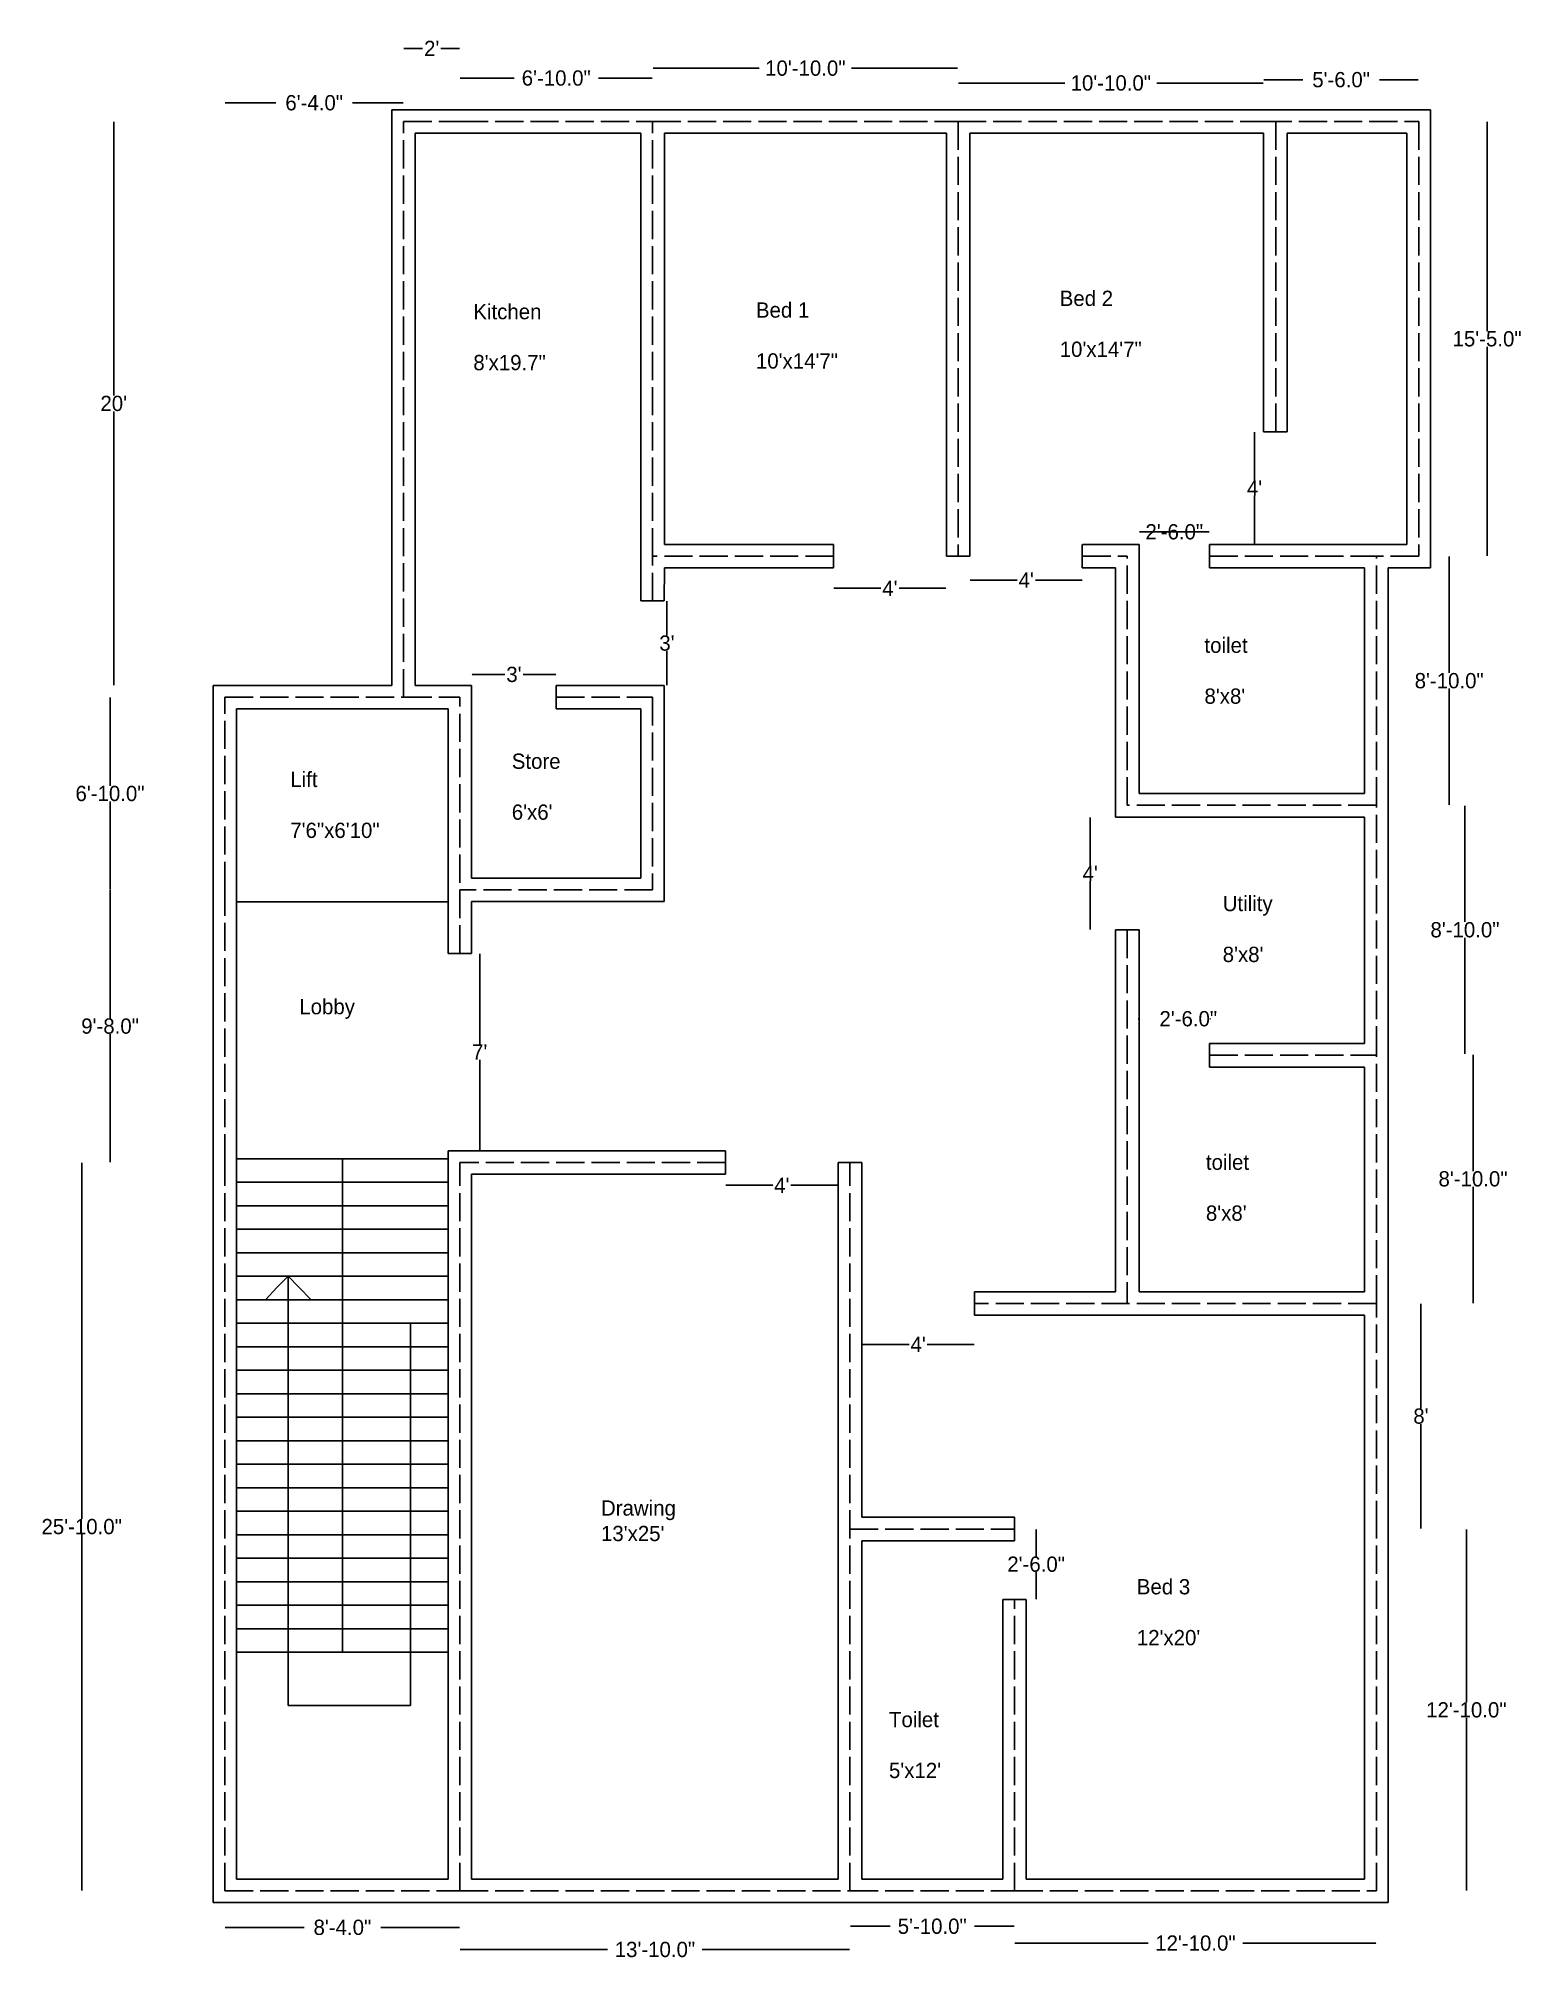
# Model space of a CAD drawing. Header units: inches. Extents: x -993 to 1472, y -108 to 938.
# Drawn here: x -993 to -361, y -38 to 780 of the extents above; entities that cross this region are included whole.
import ezdxf

# ---------------------------------------------------------------- set-up
doc = ezdxf.new("R2010")
doc.units = ezdxf.units.IN
doc.header["$MEASUREMENT"] = 0
doc.linetypes.add('ACAD_ISO02W100', pattern=[15, 12, -3])
doc.dimstyles.get("Standard").update_dxf_attribs({"dimtxt": 6.5, "dimasz": 0.18, "dimexe": 0.18, "dimexo": 0.0625, "dimgap": 0.09, "dimtad": 0, "dimtih": 1, "dimtoh": 1, "dimdec": 1, "dimzin": 0, "dimdsep": 46, "dimlunit": 3, "dimtxsty": 'Standard', "dimcen": 0.09, "dimse1": 1, "dimse2": 1, "dimadec": 0, "dimazin": 0, "dimtfac": 1, "dimtdec": 1, "dimtofl": 0, "dimtmove": 0, "dimatfit": 3, "dimfxl": 1, "dimtolj": 1, "dimtzin": 0, "dimarcsym": 0})

msp = doc.modelspace()

# ---------------------------------------------------------------- texts
at = {"char_height": 6.5, "width": 95.6248, "attachment_point": 1}
for s, insert in [('Bed 2\\P\\P10\'x14\'7"', (-558.45, 672.21)), ('Kitchen \\P\\P8\'x19.7"', (-807.98, 666.54)), ('Bed 1\\P\\P10\'x14\'7"', (-687.72, 667.23)), ("toilet\\P\\P8'x8'", (-496.85, 524.58)), ("Store\\P\\P6'x6'", (-791.62, 475.22)), ('Lift \\P\\P7\'6"x6\'10"', (-885.87, 467.47)), ("Utility\\P\\P8'x8'", (-489.09, 414.67)), ('Lobby', (-882.04, 370.77)), ("toilet\\P\\P8'x8'", (-496.24, 304.56)), ("Drawing \\P13'x25'", (-753.66, 157.39)), ("Bed 3\\P\\P12'x20'", (-525.64, 123.9)), ("Toilet\\P\\P5'x12'", (-631.11, 67.37))]:
    msp.add_mtext(s, dxfattribs=dict(at, insert=insert))

# ---------------------------------------------------------------- blocks, each defined once
blk = doc.blocks.new('*D69')
at = {"color": 0, "lineweight": -2}
for p, q in [((-913.52, -24.35), (-880.04, -24.35)), ((-813.88, -24.35), (-847.36, -24.35))]:
    blk.add_line(p, q, dxfattribs=at)
at = {"color": 0}
for points in [[(-913.52, -24.32), (-913.52, -24.38), (-913.7, -24.35)], [(-813.88, -24.32), (-813.88, -24.38), (-813.7, -24.35)]]:
    blk.add_solid(points, dxfattribs=at)
at = {"layer": 'Defpoints', "color": 0}
for p in [(-913.7, -8.8), (-813.7, -8.8), (-813.7, -24.35)]:
    blk.add_point(p, dxfattribs=at)
at = {"color": 0, "insert": (-863.7, -24.35), "char_height": 6.5, "attachment_point": 5}
blk.add_mtext('\\A1;8\'-4.0"', dxfattribs=at)
blk = doc.blocks.new('*D70')
at = {"color": 0, "lineweight": -2}
for p, q in [((-813.52, -33.77), (-750.83, -33.77)), ((-647.88, -33.77), (-710.57, -33.77))]:
    blk.add_line(p, q, dxfattribs=at)
at = {"color": 0}
for points in [[(-813.52, -33.74), (-813.52, -33.8), (-813.7, -33.77)], [(-647.88, -33.74), (-647.88, -33.8), (-647.7, -33.77)]]:
    blk.add_solid(points, dxfattribs=at)
at = {"layer": 'Defpoints', "color": 0}
for p in [(-813.7, -8.8), (-647.7, -8.8), (-647.7, -33.77)]:
    blk.add_point(p, dxfattribs=at)
at = {"color": 0, "insert": (-730.7, -33.77), "char_height": 6.5, "attachment_point": 5}
blk.add_mtext('\\A1;13\'-10.0"', dxfattribs=at)
blk = doc.blocks.new('*D71')
at = {"color": 0, "lineweight": -2}
for p, q in [((-647.52, -23.88), (-630.66, -23.88)), ((-577.88, -23.88), (-594.73, -23.88))]:
    blk.add_line(p, q, dxfattribs=at)
at = {"color": 0}
for points in [[(-647.52, -23.85), (-647.52, -23.91), (-647.7, -23.88)], [(-577.88, -23.85), (-577.88, -23.91), (-577.7, -23.88)]]:
    blk.add_solid(points, dxfattribs=at)
at = {"layer": 'Defpoints', "color": 0}
for p in [(-647.7, -8.8), (-577.7, -8.8), (-577.7, -23.88)]:
    blk.add_point(p, dxfattribs=at)
at = {"color": 0, "insert": (-612.7, -23.88), "char_height": 6.5, "attachment_point": 5}
blk.add_mtext('\\A1;5\'-10.0"', dxfattribs=at)
blk = doc.blocks.new('*D72')
at = {"color": 0, "lineweight": -2}
for p, q in [((-577.52, -31.04), (-520.83, -31.04)), ((-423.88, -31.04), (-480.57, -31.04))]:
    blk.add_line(p, q, dxfattribs=at)
at = {"color": 0}
for points in [[(-577.52, -31.01), (-577.52, -31.07), (-577.7, -31.04)], [(-423.88, -31.01), (-423.88, -31.07), (-423.7, -31.04)]]:
    blk.add_solid(points, dxfattribs=at)
at = {"layer": 'Defpoints', "color": 0}
for p in [(-577.7, -8.8), (-423.7, -8.8), (-423.7, -31.04)]:
    blk.add_point(p, dxfattribs=at)
at = {"color": 0, "insert": (-500.7, -31.04), "char_height": 6.5, "attachment_point": 5}
blk.add_mtext('\\A1;12\'-10.0"', dxfattribs=at)
blk = doc.blocks.new('*D73')
at = {"color": 0, "lineweight": -2}
for p, q in [((-385.41, 145.02), (-385.41, 71.54)), ((-385.41, -8.62), (-385.41, 64.86))]:
    blk.add_line(p, q, dxfattribs=at)
at = {"color": 0}
for points in [[(-385.44, 145.02), (-385.38, 145.02), (-385.41, 145.2)], [(-385.44, -8.62), (-385.38, -8.62), (-385.41, -8.8)]]:
    blk.add_solid(points, dxfattribs=at)
at = {"layer": 'Defpoints', "color": 0}
for p in [(-423.7, 145.2), (-385.41, 145.2), (-423.7, -8.8)]:
    blk.add_point(p, dxfattribs=at)
at = {"color": 0, "insert": (-385.41, 68.2), "char_height": 6.5, "attachment_point": 5}
blk.add_mtext('\\A1;12\'-10.0"', dxfattribs=at)
blk = doc.blocks.new('*D74')
at = {"color": 0, "lineweight": -2}
for p, q in [((-404.74, 241.02), (-404.74, 196.54)), ((-404.74, 145.38), (-404.74, 189.86))]:
    blk.add_line(p, q, dxfattribs=at)
at = {"color": 0}
for points in [[(-404.77, 241.02), (-404.71, 241.02), (-404.74, 241.2)], [(-404.77, 145.38), (-404.71, 145.38), (-404.74, 145.2)]]:
    blk.add_solid(points, dxfattribs=at)
at = {"layer": 'Defpoints', "color": 0}
for p in [(-423.7, 241.2), (-423.7, 145.2), (-404.74, 145.2)]:
    blk.add_point(p, dxfattribs=at)
at = {"color": 0, "insert": (-404.74, 193.2), "char_height": 6.5, "attachment_point": 5}
blk.add_mtext("\\A1;8'", dxfattribs=at)
blk = doc.blocks.new('*D75')
at = {"color": 0, "lineweight": -2}
for p, q in [((-382.57, 347.02), (-382.57, 297.54)), ((-382.57, 241.38), (-382.57, 290.86))]:
    blk.add_line(p, q, dxfattribs=at)
at = {"color": 0}
for points in [[(-382.6, 347.02), (-382.54, 347.02), (-382.57, 347.2)], [(-382.6, 241.38), (-382.54, 241.38), (-382.57, 241.2)]]:
    blk.add_solid(points, dxfattribs=at)
at = {"layer": 'Defpoints', "color": 0}
for p in [(-423.7, 347.2), (-382.57, 347.2), (-423.7, 241.2)]:
    blk.add_point(p, dxfattribs=at)
at = {"color": 0, "insert": (-382.57, 294.2), "char_height": 6.5, "attachment_point": 5}
blk.add_mtext('\\A1;8\'-10.0"', dxfattribs=at)
blk = doc.blocks.new('*D76')
at = {"color": 0, "lineweight": -2}
for p, q in [((-386, 453.02), (-386, 403.54)), ((-386, 347.38), (-386, 396.86))]:
    blk.add_line(p, q, dxfattribs=at)
at = {"color": 0}
for points in [[(-386.03, 453.02), (-385.97, 453.02), (-386, 453.2)], [(-386.03, 347.38), (-385.97, 347.38), (-386, 347.2)]]:
    blk.add_solid(points, dxfattribs=at)
at = {"layer": 'Defpoints', "color": 0}
for p in [(-423.7, 453.2), (-386, 453.2), (-423.7, 347.2)]:
    blk.add_point(p, dxfattribs=at)
at = {"color": 0, "insert": (-386, 400.2), "char_height": 6.5, "attachment_point": 5}
blk.add_mtext('\\A1;8\'-10.0"', dxfattribs=at)
blk = doc.blocks.new('*D77')
at = {"color": 0, "lineweight": -2}
for p, q in [((-392.71, 559.02), (-392.71, 509.54)), ((-392.71, 453.38), (-392.71, 502.86))]:
    blk.add_line(p, q, dxfattribs=at)
at = {"color": 0}
for points in [[(-392.74, 559.02), (-392.68, 559.02), (-392.71, 559.2)], [(-392.74, 453.38), (-392.68, 453.38), (-392.71, 453.2)]]:
    blk.add_solid(points, dxfattribs=at)
at = {"layer": 'Defpoints', "color": 0}
for p in [(-423.7, 559.2), (-423.7, 453.2), (-392.71, 453.2)]:
    blk.add_point(p, dxfattribs=at)
at = {"color": 0, "insert": (-392.71, 506.2), "char_height": 6.5, "attachment_point": 5}
blk.add_mtext('\\A1;8\'-10.0"', dxfattribs=at)
blk = doc.blocks.new('*D78')
at = {"color": 0, "lineweight": -2}
for p, q in [((-568.48, 145.02), (-568.48, 133.54)), ((-568.48, 115.38), (-568.48, 126.86))]:
    blk.add_line(p, q, dxfattribs=at)
at = {"color": 0}
for points in [[(-568.51, 145.02), (-568.45, 145.02), (-568.48, 145.2)], [(-568.51, 115.38), (-568.45, 115.38), (-568.48, 115.2)]]:
    blk.add_solid(points, dxfattribs=at)
at = {"layer": 'Defpoints', "color": 0}
for p in [(-577.7, 145.2), (-568.48, 145.2), (-577.7, 115.2)]:
    blk.add_point(p, dxfattribs=at)
at = {"color": 0, "insert": (-568.48, 130.2), "char_height": 6.5, "attachment_point": 5}
blk.add_mtext('\\A1;2\'-6.0"', dxfattribs=at)
blk = doc.blocks.new('*D79')
at = {"color": 0, "lineweight": -2}
for p, q in [((-376.58, 744.02), (-376.58, 655.04)), ((-376.58, 559.38), (-376.58, 648.36))]:
    blk.add_line(p, q, dxfattribs=at)
at = {"color": 0}
for points in [[(-376.61, 744.02), (-376.55, 744.02), (-376.58, 744.2)], [(-376.61, 559.38), (-376.55, 559.38), (-376.58, 559.2)]]:
    blk.add_solid(points, dxfattribs=at)
at = {"layer": 'Defpoints', "color": 0}
for p in [(-405.7, 744.2), (-376.58, 744.2), (-405.7, 559.2)]:
    blk.add_point(p, dxfattribs=at)
at = {"color": 0, "insert": (-376.58, 651.7), "char_height": 6.5, "attachment_point": 5}
blk.add_mtext('\\A1;15\'-5.0"', dxfattribs=at)
blk = doc.blocks.new('*D80')
at = {"color": 0, "lineweight": -2}
for p, q in [((-471.52, 761.98), (-455.04, 761.98)), ((-405.88, 761.98), (-422.36, 761.98))]:
    blk.add_line(p, q, dxfattribs=at)
at = {"color": 0}
for points in [[(-471.52, 762.01), (-471.52, 761.95), (-471.7, 761.98)], [(-405.88, 762.01), (-405.88, 761.95), (-405.7, 761.98)]]:
    blk.add_solid(points, dxfattribs=at)
at = {"layer": 'Defpoints', "color": 0}
for p in [(-471.7, 761.98), (-471.7, 744.2), (-405.7, 744.2)]:
    blk.add_point(p, dxfattribs=at)
at = {"color": 0, "insert": (-438.7, 761.98), "char_height": 6.5, "attachment_point": 5}
blk.add_mtext('\\A1;5\'-6.0"', dxfattribs=at)
blk = doc.blocks.new('*D81')
at = {"color": 0, "lineweight": -2}
for p, q in [((-601.52, 760.58), (-556.29, 760.58)), ((-471.88, 760.58), (-517.11, 760.58))]:
    blk.add_line(p, q, dxfattribs=at)
at = {"color": 0}
for points in [[(-601.52, 760.61), (-601.52, 760.55), (-601.7, 760.58)], [(-471.88, 760.61), (-471.88, 760.55), (-471.7, 760.58)]]:
    blk.add_solid(points, dxfattribs=at)
at = {"layer": 'Defpoints', "color": 0}
for p in [(-601.7, 760.58), (-601.7, 744.2), (-471.7, 744.2)]:
    blk.add_point(p, dxfattribs=at)
at = {"color": 0, "insert": (-536.7, 760.58), "char_height": 6.5, "attachment_point": 5}
blk.add_mtext('\\A1;10\'-10.0"', dxfattribs=at)
blk = doc.blocks.new('*D82')
at = {"color": 0, "lineweight": -2}
for p, q in [((-731.52, 766.89), (-686.29, 766.89)), ((-601.88, 766.89), (-647.11, 766.89))]:
    blk.add_line(p, q, dxfattribs=at)
at = {"color": 0}
for points in [[(-731.52, 766.92), (-731.52, 766.86), (-731.7, 766.89)], [(-601.88, 766.92), (-601.88, 766.86), (-601.7, 766.89)]]:
    blk.add_solid(points, dxfattribs=at)
at = {"layer": 'Defpoints', "color": 0}
for p in [(-731.7, 766.89), (-731.7, 744.2), (-601.7, 744.2)]:
    blk.add_point(p, dxfattribs=at)
at = {"color": 0, "insert": (-666.7, 766.89), "char_height": 6.5, "attachment_point": 5}
blk.add_mtext('\\A1;10\'-10.0"', dxfattribs=at)
blk = doc.blocks.new('*D83')
at = {"color": 0, "lineweight": -2}
for p, q in [((-813.52, 762.68), (-790.66, 762.68)), ((-731.88, 762.68), (-754.73, 762.68))]:
    blk.add_line(p, q, dxfattribs=at)
at = {"color": 0}
for points in [[(-813.52, 762.71), (-813.52, 762.65), (-813.7, 762.68)], [(-731.88, 762.71), (-731.88, 762.65), (-731.7, 762.68)]]:
    blk.add_solid(points, dxfattribs=at)
at = {"layer": 'Defpoints', "color": 0}
for p in [(-813.7, 762.68), (-813.7, 744.2), (-731.7, 744.2)]:
    blk.add_point(p, dxfattribs=at)
at = {"color": 0, "insert": (-772.7, 762.68), "char_height": 6.5, "attachment_point": 5}
blk.add_mtext('\\A1;6\'-10.0"', dxfattribs=at)
blk = doc.blocks.new('*D66')
at = {"color": 0, "lineweight": -2}
for p, q in [((-837.52, 775.31), (-829.58, 775.31)), ((-813.88, 775.31), (-821.82, 775.31))]:
    blk.add_line(p, q, dxfattribs=at)
at = {"color": 0}
for points in [[(-837.52, 775.34), (-837.52, 775.28), (-837.7, 775.31)], [(-813.88, 775.34), (-813.88, 775.28), (-813.7, 775.31)]]:
    blk.add_solid(points, dxfattribs=at)
at = {"layer": 'Defpoints', "color": 0}
for p in [(-813.7, 775.31), (-837.7, 744.2), (-813.7, 744.2)]:
    blk.add_point(p, dxfattribs=at)
at = {"color": 0, "insert": (-825.7, 775.31), "char_height": 6.5, "attachment_point": 5}
blk.add_mtext("\\A1;2'", dxfattribs=at)
blk = doc.blocks.new('*D84')
at = {"color": 0, "lineweight": -2}
for p, q in [((-913.52, 752.16), (-892.04, 752.16)), ((-837.88, 752.16), (-859.36, 752.16))]:
    blk.add_line(p, q, dxfattribs=at)
at = {"color": 0}
for points in [[(-913.52, 752.19), (-913.52, 752.13), (-913.7, 752.16)], [(-837.88, 752.19), (-837.88, 752.13), (-837.7, 752.16)]]:
    blk.add_solid(points, dxfattribs=at)
at = {"layer": 'Defpoints', "color": 0}
for p in [(-913.7, 752.16), (-913.7, 499.2), (-837.7, 499.2)]:
    blk.add_point(p, dxfattribs=at)
at = {"color": 0, "insert": (-875.7, 752.16), "char_height": 6.5, "attachment_point": 5}
blk.add_mtext('\\A1;6\'-4.0"', dxfattribs=at)
blk = doc.blocks.new('*D85')
at = {"color": 0, "lineweight": -2}
for p, q in [((-961.01, 744.02), (-961.01, 627.54)), ((-961.01, 504.38), (-961.01, 620.86))]:
    blk.add_line(p, q, dxfattribs=at)
at = {"color": 0}
for points in [[(-961.04, 744.02), (-960.98, 744.02), (-961.01, 744.2)], [(-961.04, 504.38), (-960.98, 504.38), (-961.01, 504.2)]]:
    blk.add_solid(points, dxfattribs=at)
at = {"layer": 'Defpoints', "color": 0}
for p in [(-837.7, 744.2), (-961.01, 504.2), (-842.7, 504.2)]:
    blk.add_point(p, dxfattribs=at)
at = {"color": 0, "insert": (-961.01, 624.2), "char_height": 6.5, "attachment_point": 5}
blk.add_mtext("\\A1;20'", dxfattribs=at)
blk = doc.blocks.new('*D86')
at = {"color": 0, "lineweight": -2}
for p, q in [((-974.64, 301.02), (-974.64, 149.54)), ((-974.64, -8.62), (-974.64, 142.86))]:
    blk.add_line(p, q, dxfattribs=at)
at = {"color": 0}
for points in [[(-974.67, 301.02), (-974.61, 301.02), (-974.64, 301.2)], [(-974.67, -8.62), (-974.61, -8.62), (-974.64, -8.8)]]:
    blk.add_solid(points, dxfattribs=at)
at = {"layer": 'Defpoints', "color": 0}
for p in [(-974.64, 301.2), (-913.7, 301.2), (-913.7, -8.8)]:
    blk.add_point(p, dxfattribs=at)
at = {"color": 0, "insert": (-974.64, 146.2), "char_height": 6.5, "attachment_point": 5}
blk.add_mtext('\\A1;25\'-10.0"', dxfattribs=at)
blk = doc.blocks.new('*D87')
at = {"color": 0, "lineweight": -2}
for p, q in [((-962.56, 417.02), (-962.56, 362.54)), ((-962.56, 301.38), (-962.56, 355.86))]:
    blk.add_line(p, q, dxfattribs=at)
at = {"color": 0}
for points in [[(-962.59, 417.02), (-962.53, 417.02), (-962.56, 417.2)], [(-962.59, 301.38), (-962.53, 301.38), (-962.56, 301.2)]]:
    blk.add_solid(points, dxfattribs=at)
at = {"layer": 'Defpoints', "color": 0}
for p in [(-962.56, 417.2), (-913.7, 417.2), (-913.7, 301.2)]:
    blk.add_point(p, dxfattribs=at)
at = {"color": 0, "insert": (-962.56, 359.2), "char_height": 6.5, "attachment_point": 5}
blk.add_mtext('\\A1;9\'-8.0"', dxfattribs=at)
blk = doc.blocks.new('*D67')
at = {"color": 0, "lineweight": -2}
for p, q in [((-962.59, 499.02), (-962.59, 461.54)), ((-962.59, 417.38), (-962.59, 454.86))]:
    blk.add_line(p, q, dxfattribs=at)
at = {"color": 0}
for points in [[(-962.62, 499.02), (-962.56, 499.02), (-962.59, 499.2)], [(-962.62, 417.38), (-962.56, 417.38), (-962.59, 417.2)]]:
    blk.add_solid(points, dxfattribs=at)
at = {"layer": 'Defpoints', "color": 0}
for p in [(-913.7, 499.2), (-962.59, 417.2), (-913.7, 417.2)]:
    blk.add_point(p, dxfattribs=at)
at = {"color": 0, "insert": (-962.59, 458.2), "char_height": 6.5, "attachment_point": 5}
blk.add_mtext('\\A1;6\'-10.0"', dxfattribs=at)
blk = doc.blocks.new('*D88')
at = {"color": 0, "lineweight": -2}
for p, q in [((-805.28, 390.02), (-805.28, 351.54)), ((-805.28, 306.38), (-805.28, 344.86))]:
    blk.add_line(p, q, dxfattribs=at)
at = {"color": 0}
for points in [[(-805.31, 390.02), (-805.25, 390.02), (-805.28, 390.2)], [(-805.31, 306.38), (-805.25, 306.38), (-805.28, 306.2)]]:
    blk.add_solid(points, dxfattribs=at)
at = {"layer": 'Defpoints', "color": 0}
for p in [(-812.2, 390.2), (-805.28, 390.2), (-812.2, 306.2)]:
    blk.add_point(p, dxfattribs=at)
at = {"color": 0, "insert": (-805.28, 348.2), "char_height": 6.5, "attachment_point": 5}
blk.add_mtext("\\A1;7'", dxfattribs=at)
blk = doc.blocks.new('*D89')
at = {"color": 0, "lineweight": -2}
for p, q in [((-808.52, 508.87), (-794.58, 508.87)), ((-772.88, 508.87), (-786.82, 508.87))]:
    blk.add_line(p, q, dxfattribs=at)
at = {"color": 0}
for points in [[(-808.52, 508.9), (-808.52, 508.84), (-808.7, 508.87)], [(-772.88, 508.9), (-772.88, 508.84), (-772.7, 508.87)]]:
    blk.add_solid(points, dxfattribs=at)
at = {"layer": 'Defpoints', "color": 0}
for p in [(-808.7, 508.87), (-808.7, 499.2), (-772.7, 499.2)]:
    blk.add_point(p, dxfattribs=at)
at = {"color": 0, "insert": (-790.7, 508.87), "char_height": 6.5, "attachment_point": 5}
blk.add_mtext("\\A1;3'", dxfattribs=at)
blk = doc.blocks.new('*D90')
at = {"color": 0, "lineweight": -2}
for p, q in [((-725.59, 540.02), (-725.59, 525.54)), ((-725.59, 504.38), (-725.59, 518.86))]:
    blk.add_line(p, q, dxfattribs=at)
at = {"color": 0}
for points in [[(-725.62, 540.02), (-725.56, 540.02), (-725.59, 540.2)], [(-725.62, 504.38), (-725.56, 504.38), (-725.59, 504.2)]]:
    blk.add_solid(points, dxfattribs=at)
at = {"layer": 'Defpoints', "color": 0}
for p in [(-731.72, 540.2), (-725.59, 540.2), (-732.41, 504.2)]:
    blk.add_point(p, dxfattribs=at)
at = {"color": 0, "insert": (-725.59, 522.2), "char_height": 6.5, "attachment_point": 5}
blk.add_mtext("\\A1;3'", dxfattribs=at)
blk = doc.blocks.new('*D91')
at = {"color": 0, "lineweight": -2}
for p, q in [((-654.52, 545.54), (-634.58, 545.54)), ((-606.88, 545.54), (-626.82, 545.54))]:
    blk.add_line(p, q, dxfattribs=at)
at = {"color": 0}
for points in [[(-654.52, 545.57), (-654.52, 545.51), (-654.7, 545.54)], [(-606.88, 545.57), (-606.88, 545.51), (-606.7, 545.54)]]:
    blk.add_solid(points, dxfattribs=at)
at = {"layer": 'Defpoints', "color": 0}
for p in [(-654.7, 559.2), (-606.7, 559.2), (-606.7, 545.54)]:
    blk.add_point(p, dxfattribs=at)
at = {"color": 0, "insert": (-630.7, 545.54), "char_height": 6.5, "attachment_point": 5}
blk.add_mtext("\\A1;4'", dxfattribs=at)
blk = doc.blocks.new('*D92')
at = {"color": 0, "lineweight": -2}
for p, q in [((-596.52, 549.03), (-576.58, 549.03)), ((-548.88, 549.03), (-568.82, 549.03))]:
    blk.add_line(p, q, dxfattribs=at)
at = {"color": 0}
for points in [[(-596.52, 549.06), (-596.52, 549), (-596.7, 549.03)], [(-548.88, 549.06), (-548.88, 549), (-548.7, 549.03)]]:
    blk.add_solid(points, dxfattribs=at)
at = {"layer": 'Defpoints', "color": 0}
for p in [(-596.7, 559.2), (-548.7, 559.2), (-596.7, 549.03)]:
    blk.add_point(p, dxfattribs=at)
at = {"color": 0, "insert": (-572.7, 549.03), "char_height": 6.5, "attachment_point": 5}
blk.add_mtext("\\A1;4'", dxfattribs=at)
blk = doc.blocks.new('*D68')
at = {"color": 0, "lineweight": -2}
for p, q in [((-475.54, 612.02), (-475.54, 591.54)), ((-475.54, 564.38), (-475.54, 584.86))]:
    blk.add_line(p, q, dxfattribs=at)
at = {"color": 0}
for points in [[(-475.57, 612.02), (-475.51, 612.02), (-475.54, 612.2)], [(-475.57, 564.38), (-475.51, 564.38), (-475.54, 564.2)]]:
    blk.add_solid(points, dxfattribs=at)
at = {"layer": 'Defpoints', "color": 0}
for p in [(-475.54, 612.2), (-466.52, 612.2), (-466.52, 564.2)]:
    blk.add_point(p, dxfattribs=at)
at = {"color": 0, "insert": (-475.54, 588.2), "char_height": 6.5, "attachment_point": 5}
blk.add_mtext("\\A1;4'", dxfattribs=at)
blk = doc.blocks.new('*D93')
at = {"color": 0, "lineweight": -2}
for p, q in [((-524.88, 362.34), (-525.06, 362.34)), ((-494.52, 362.34), (-494.34, 362.34))]:
    blk.add_line(p, q, dxfattribs=at)
at = {"color": 0}
for points in [[(-524.88, 362.37), (-524.88, 362.31), (-524.7, 362.34)], [(-494.52, 362.37), (-494.52, 362.31), (-494.7, 362.34)]]:
    blk.add_solid(points, dxfattribs=at)
at = {"layer": 'Defpoints', "color": 0}
for p in [(-524.7, 362.34), (-524.7, 346.8), (-494.7, 346.8)]:
    blk.add_point(p, dxfattribs=at)
at = {"color": 0, "insert": (-503.74, 362.34), "char_height": 6.5, "attachment_point": 5}
blk.add_mtext('\\A1;2\'-6.0"', dxfattribs=at)
blk = doc.blocks.new('*D94')
at = {"color": 0, "lineweight": -2}
blk.add_line((-494.88, 569.57), (-524.52, 569.57), dxfattribs=at)
at = {"color": 0}
for points in [[(-524.52, 569.6), (-524.52, 569.54), (-524.7, 569.57)], [(-494.88, 569.6), (-494.88, 569.54), (-494.7, 569.57)]]:
    blk.add_solid(points, dxfattribs=at)
at = {"layer": 'Defpoints', "color": 0}
for p in [(-524.7, 569.57), (-524.7, 559.2), (-494.7, 559.2)]:
    blk.add_point(p, dxfattribs=at)
at = {"color": 0, "insert": (-509.7, 569.57), "char_height": 6.5, "attachment_point": 5}
blk.add_mtext('\\A1;2\'-6.0"', dxfattribs=at)
blk = doc.blocks.new('*D95')
at = {"color": 0, "lineweight": -2}
for p, q in [((-642.52, 223.76), (-622.58, 223.76)), ((-594.88, 223.76), (-614.82, 223.76))]:
    blk.add_line(p, q, dxfattribs=at)
at = {"color": 0}
for points in [[(-642.52, 223.79), (-642.52, 223.73), (-642.7, 223.76)], [(-594.88, 223.79), (-594.88, 223.73), (-594.7, 223.76)]]:
    blk.add_solid(points, dxfattribs=at)
at = {"layer": 'Defpoints', "color": 0}
for p in [(-642.7, 241.2), (-594.7, 241.2), (-642.7, 223.76)]:
    blk.add_point(p, dxfattribs=at)
at = {"color": 0, "insert": (-618.7, 223.76), "char_height": 6.5, "attachment_point": 5}
blk.add_mtext("\\A1;4'", dxfattribs=at)
blk = doc.blocks.new('*D96')
at = {"color": 0, "lineweight": -2}
for p, q in [((-700.52, 291.47), (-680.58, 291.47)), ((-652.88, 291.47), (-672.82, 291.47))]:
    blk.add_line(p, q, dxfattribs=at)
at = {"color": 0}
for points in [[(-700.52, 291.5), (-700.52, 291.44), (-700.7, 291.47)], [(-652.88, 291.5), (-652.88, 291.44), (-652.7, 291.47)]]:
    blk.add_solid(points, dxfattribs=at)
at = {"layer": 'Defpoints', "color": 0}
for p in [(-700.7, 301.2), (-652.7, 301.2), (-652.7, 291.47)]:
    blk.add_point(p, dxfattribs=at)
at = {"color": 0, "insert": (-676.7, 291.47), "char_height": 6.5, "attachment_point": 5}
blk.add_mtext("\\A1;4'", dxfattribs=at)
blk = doc.blocks.new('*D97')
at = {"color": 0, "lineweight": -2}
for p, q in [((-545.46, 448.02), (-545.46, 427.54)), ((-545.46, 400.38), (-545.46, 420.86))]:
    blk.add_line(p, q, dxfattribs=at)
at = {"color": 0}
for points in [[(-545.49, 448.02), (-545.43, 448.02), (-545.46, 448.2)], [(-545.49, 400.38), (-545.43, 400.38), (-545.46, 400.2)]]:
    blk.add_solid(points, dxfattribs=at)
at = {"layer": 'Defpoints', "color": 0}
for p in [(-545.46, 448.2), (-529.7, 448.2), (-529.7, 400.2)]:
    blk.add_point(p, dxfattribs=at)
at = {"color": 0, "insert": (-545.46, 424.2), "char_height": 6.5, "attachment_point": 5}
blk.add_mtext("\\A1;4'", dxfattribs=at)

# ---------------------------------------------------------------- dimensions: what is measured, and where the dimension line sits
for base, p1, p2, picture, middle in [((-813.7, 775.31), (-837.7, 744.2), (-813.7, 744.2), '*D66', (-825.7, 775.31)), ((-731.7, 766.89), (-601.7, 744.2), (-731.7, 744.2), '*D82', (-666.7, 766.89)), ((-813.7, 762.68), (-731.7, 744.2), (-813.7, 744.2), '*D83', (-772.7, 762.68)), ((-601.7, 760.58), (-471.7, 744.2), (-601.7, 744.2), '*D81', (-536.7, 760.58)), ((-471.7, 761.98), (-405.7, 744.2), (-471.7, 744.2), '*D80', (-438.7, 761.98)), ((-913.7, 752.16), (-837.7, 499.2), (-913.7, 499.2), '*D84', (-875.7, 752.16)), ((-606.7, 545.54), (-654.7, 559.2), (-606.7, 559.2), '*D91', (-630.7, 545.54)), ((-596.7, 549.03), (-548.7, 559.2), (-596.7, 559.2), '*D92', (-572.7, 549.03)), ((-808.7, 508.87), (-772.7, 499.2), (-808.7, 499.2), '*D89', (-790.7, 508.87)), ((-652.7, 291.47), (-700.7, 301.2), (-652.7, 301.2), '*D96', (-676.7, 291.47)), ((-642.7, 223.76), (-594.7, 241.2), (-642.7, 241.2), '*D95', (-618.7, 223.76)), ((-813.7, -24.35), (-913.7, -8.8), (-813.7, -8.8), '*D69', (-863.7, -24.35)), ((-577.7, -23.88), (-647.7, -8.8), (-577.7, -8.8), '*D71', (-612.7, -23.88)), ((-423.7, -31.04), (-577.7, -8.8), (-423.7, -8.8), '*D72', (-500.7, -31.04))]:
    dim = msp.add_linear_dim(base=base, p1=p1, p2=p2, dimstyle='Standard')
    dim.commit()
    dim.dimension.update_dxf_attribs({"geometry": picture, "text_midpoint": middle})
for base, p1, p2, picture, middle in [((-961.01, 504.2), (-837.7, 744.2), (-842.7, 504.2), '*D85', (-961.01, 624.2)), ((-376.58, 744.2), (-405.7, 559.2), (-405.7, 744.2), '*D79', (-376.58, 651.7)), ((-475.54, 612.2), (-466.52, 564.2), (-466.52, 612.2), '*D68', (-475.54, 588.2)), ((-392.71, 453.2), (-423.7, 559.2), (-423.7, 453.2), '*D77', (-392.71, 506.2)), ((-725.59, 540.2), (-732.41, 504.2), (-731.72, 540.2), '*D90', (-725.59, 522.2)), ((-962.59, 417.2), (-913.7, 499.2), (-913.7, 417.2), '*D67', (-962.59, 458.2)), ((-386, 453.2), (-423.7, 347.2), (-423.7, 453.2), '*D76', (-386, 400.2)), ((-962.56, 417.2), (-913.7, 301.2), (-913.7, 417.2), '*D87', (-962.56, 359.2)), ((-805.28, 390.2), (-812.2, 306.2), (-812.2, 390.2), '*D88', (-805.28, 348.2)), ((-382.57, 347.2), (-423.7, 241.2), (-423.7, 347.2), '*D75', (-382.57, 294.2)), ((-974.64, 301.2), (-913.7, -8.8), (-913.7, 301.2), '*D86', (-974.64, 146.2)), ((-568.48, 145.2), (-577.7, 115.2), (-577.7, 145.2), '*D78', (-568.48, 130.2))]:
    dim = msp.add_linear_dim(base=base, p1=p1, p2=p2, angle=90, dimstyle='Standard')
    dim.commit()
    dim.dimension.update_dxf_attribs({"geometry": picture, "text_midpoint": middle})
for base, p1, p2, picture, middle in [((-524.7, 569.57), (-494.7, 559.2), (-524.7, 559.2), '*D94', (-509.7, 569.57)), ((-524.7, 362.34), (-494.7, 346.8), (-524.7, 346.8), '*D93', (-503.74, 362.34)), ((-647.7, -33.77), (-813.7, -8.8), (-647.7, -8.8), '*D70', (-730.7, -33.77))]:
    dim = msp.add_linear_dim(base=base, p1=p1, p2=p2, dimstyle='Standard')
    dim.commit()
    dim.dimension.update_dxf_attribs({"geometry": picture, "text_midpoint": middle, "dimtype": 160})
for base, p1, p2, picture, middle in [((-545.46, 448.2), (-529.7, 400.2), (-529.7, 448.2), '*D97', (-545.46, 424.2)), ((-404.74, 145.2), (-423.7, 241.2), (-423.7, 145.2), '*D74', (-404.74, 193.2)), ((-385.41, 145.2), (-423.7, -8.8), (-423.7, 145.2), '*D73', (-385.41, 68.2))]:
    dim = msp.add_linear_dim(base=base, p1=p1, p2=p2, angle=90, dimstyle='Standard')
    dim.commit()
    dim.dimension.update_dxf_attribs({"geometry": picture, "text_midpoint": middle, "dimtype": 160})

# ---------------------------------------------------------------- linework, layer by layer
for p, q in [((-842.7, 504.2), (-842.7, 749.2)), ((-842.7, 749.2), (-813.7, 749.2)), ((-842.7, 504.2), (-842.7, 744.2)), ((-837.7, 749.2), (-813.7, 749.2)), ((-837.7, 749.2), (-813.7, 749.2)), ((-813.7, 749.2), (-731.7, 749.2)), ((-731.7, 749.2), (-601.7, 749.2)), ((-601.7, 749.2), (-471.7, 749.2)), ((-471.7, 749.2), (-400.7, 749.2)), ((-400.7, 749.2), (-400.7, 554.2)), ((-832.7, 504.2), (-832.7, 739.2)), ((-832.7, 739.2), (-813.7, 739.2)), ((-813.7, 739.2), (-736.7, 739.2)), ((-736.72, 540.2), (-736.7, 739.2)), ((-726.7, 739.2), (-606.7, 739.2)), ((-726.7, 739.2), (-726.7, 564.2)), ((-726.7, 739.2), (-726.7, 564.2)), ((-606.7, 739.2), (-606.7, 559.2)), ((-596.7, 739.2), (-471.7, 739.2)), ((-596.7, 739.2), (-596.7, 559.2)), ((-471.7, 739.2), (-471.7, 612.2)), ((-461.7, 739.2), (-410.7, 739.2)), ((-461.7, 739.2), (-461.7, 612.2)), ((-410.7, 739.2), (-410.7, 564.2)), ((-471.7, 612.2), (-461.7, 612.2)), ((-654.7, 564.2), (-726.7, 564.2)), ((-654.7, 554.2), (-654.7, 564.2)), ((-548.88, 554.2), (-548.88, 564.2)), ((-548.7, 564.2), (-524.7, 564.2)), ((-524.7, 458.2), (-524.7, 564.2)), ((-494.7, 559.2), (-494.7, 564.2)), ((-494.7, 564.2), (-410.7, 564.2)), ((-606.7, 559.2), (-596.7, 559.2)), ((-494.7, 559.2), (-494.7, 554.2)), ((-726.72, 540.2), (-726.7, 554.2)), ((-654.7, 554.2), (-726.7, 554.2)), ((-534.7, 554.2), (-548.88, 554.2)), ((-534.7, 448.2), (-534.7, 554.2)), ((-494.7, 554.2), (-428.7, 554.2)), ((-428.7, 458.2), (-428.7, 554.2)), ((-418.7, 453.2), (-418.7, 554.2)), ((-400.7, 554.2), (-418.7, 554.2)), ((-731.72, 540.2), (-736.72, 540.2)), ((-731.72, 540.2), (-726.72, 540.2)), ((-918.7, 417.2), (-918.7, 504.2)), ((-918.7, 504.2), (-842.7, 504.2)), ((-913.7, 504.2), (-842.7, 504.2)), ((-832.7, 504.2), (-813.7, 504.2)), ((-832.7, 504.2), (-808.7, 504.2)), ((-808.7, 422.2), (-808.7, 504.2)), ((-772.7, 499.2), (-772.7, 504.2)), ((-772.7, 504.2), (-726.72, 504.2)), ((-772.7, 499.2), (-772.7, 494.2)), ((-726.72, 504.2), (-726.72, 412.2)), ((-908.7, 417.2), (-908.7, 494.2)), ((-908.7, 494.2), (-818.7, 494.2)), ((-818.7, 390.2), (-818.7, 494.2)), ((-818.7, 390.2), (-818.7, 494.2)), ((-772.7, 494.2), (-736.72, 494.2)), ((-736.72, 494.2), (-736.72, 422.2)), ((-428.7, 458.2), (-524.7, 458.2)), ((-418.7, 347.2), (-418.7, 453.2)), ((-428.7, 448.2), (-534.7, 448.2)), ((-428.7, 351.8), (-428.7, 448.2)), ((-918.7, 301.2), (-918.7, 417.2)), ((-908.7, 301.2), (-908.7, 417.2)), ((-813.7, 422.2), (-813.72, 422.2)), ((-736.72, 422.2), (-808.7, 422.2)), ((-818.7, 412.12), (-908.7, 412.12)), ((-813.7, 412.2), (-813.72, 412.2)), ((-726.72, 412.2), (-808.7, 412.2)), ((-808.7, 390.2), (-808.7, 412.2)), ((-534.7, 400.2), (-534.7, 246.2)), ((-534.7, 400.2), (-524.7, 400.2)), ((-524.7, 400.2), (-524.7, 246.2)), ((-808.7, 390.2), (-818.7, 390.2)), ((-494.7, 351.8), (-428.7, 351.8)), ((-494.7, 351.8), (-428.7, 351.8)), ((-494.7, 351.8), (-494.7, 341.8)), ((-418.7, 241.2), (-418.7, 347.2)), ((-494.7, 341.8), (-428.7, 341.8)), ((-428.7, 246.2), (-428.7, 341.8)), ((-818.7, 302.76), (-908.7, 302.76)), ((-863.7, 302.76), (-863.7, 92.76)), ((-818.7, -3.8), (-818.7, 306.2)), ((-700.7, 306.2), (-818.7, 306.2)), ((-700.7, 306.2), (-700.7, 296.2)), ((-918.7, -8.8), (-918.7, 301.2)), ((-918.7, -13.8), (-918.7, 301.2)), ((-908.7, -3.8), (-908.7, 301.2)), ((-808.7, -3.8), (-808.7, 296.2)), ((-700.7, 296.2), (-808.7, 296.2)), ((-652.7, -3.8), (-652.7, 301.2)), ((-652.7, 301.2), (-642.7, 301.2)), ((-642.7, 150.2), (-642.7, 301.2)), ((-818.7, 292.76), (-908.7, 292.76)), ((-818.7, 282.76), (-908.7, 282.76)), ((-818.7, 272.76), (-908.7, 272.76)), ((-818.7, 262.76), (-908.7, 262.76)), ((-818.7, 252.76), (-908.7, 252.76)), ((-891.52, 248.06), (-896.49, 242.76)), ((-891.52, 248.06), (-886.84, 252.76)), ((-886.84, 70.14), (-886.84, 252.76)), ((-886.84, 252.76), (-886.84, 248.06)), ((-886.84, 252.76), (-882.17, 248.06)), ((-877.04, 242.76), (-882.17, 248.06)), ((-534.7, 246.2), (-594.7, 246.2)), ((-594.7, 236.2), (-594.7, 246.2)), ((-428.7, 246.2), (-524.7, 246.2)), ((-818.7, 242.76), (-908.7, 242.76)), ((-418.7, 145.2), (-418.7, 241.2)), ((-818.7, 232.76), (-908.7, 232.76)), ((-834.74, 232.76), (-834.74, 70.14)), ((-428.7, 236.2), (-594.7, 236.2)), ((-428.7, 145.2), (-428.7, 236.2)), ((-818.7, 222.76), (-908.7, 222.76)), ((-818.7, 212.76), (-908.7, 212.76)), ((-818.7, 202.76), (-908.7, 202.76)), ((-818.7, 192.76), (-908.7, 192.76)), ((-818.7, 182.76), (-908.7, 182.76)), ((-818.7, 172.76), (-908.7, 172.76)), ((-818.7, 162.76), (-908.7, 162.76)), ((-818.7, 152.76), (-908.7, 152.76)), ((-642.7, 150.2), (-577.7, 150.2)), ((-577.7, 150.2), (-577.7, 140.2)), ((-818.7, 142.76), (-908.7, 142.76)), ((-642.7, -3.8), (-642.7, 140.2)), ((-642.7, 140.2), (-577.7, 140.2)), ((-428.7, -3.8), (-428.7, 145.2)), ((-418.7, -13.8), (-418.7, 145.2)), ((-818.7, 132.76), (-908.7, 132.76)), ((-818.7, 122.76), (-908.7, 122.76)), ((-582.7, -3.8), (-582.7, 115.2)), ((-582.7, 115.2), (-572.7, 115.2)), ((-572.7, -3.8), (-572.7, 115.2)), ((-818.7, 112.76), (-908.7, 112.76)), ((-818.7, 102.76), (-908.7, 102.76)), ((-818.7, 92.76), (-908.7, 92.76)), ((-834.74, 70.14), (-886.84, 70.14)), ((-908.7, -3.8), (-818.7, -3.8)), ((-808.7, -3.8), (-652.7, -3.8)), ((-642.7, -3.8), (-582.7, -3.8)), ((-642.7, -3.8), (-582.7, -3.8)), ((-642.7, -3.8), (-582.7, -3.8)), ((-572.7, -3.8), (-428.7, -3.8)), ((-918.7, -13.8), (-813.7, -13.8)), ((-813.7, -13.8), (-647.7, -13.8)), ((-647.7, -13.8), (-577.7, -13.8)), ((-577.7, -13.8), (-418.7, -13.8))]:
    msp.add_line(p, q)
at = {"linetype": 'ACAD_ISO02W100'}
for p, q in [((-837.7, 499.2), (-837.7, 744.2)), ((-837.7, 744.2), (-813.7, 744.2)), ((-813.7, 744.2), (-731.7, 744.2)), ((-731.7, 744.2), (-601.7, 744.2)), ((-731.7, 559.2), (-731.7, 744.2)), ((-601.7, 744.2), (-471.7, 744.2)), ((-601.7, 744.2), (-601.7, 559.2)), ((-471.7, 744.2), (-405.7, 744.2)), ((-466.52, 612.2), (-466.52, 744.2)), ((-405.7, 744.2), (-405.7, 559.2)), ((-731.72, 540.2), (-731.7, 559.2)), ((-654.7, 559.2), (-731.7, 559.2)), ((-548.7, 559.2), (-529.7, 559.2)), ((-529.7, 453.2), (-529.7, 559.2)), ((-494.7, 559.2), (-423.7, 559.2)), ((-423.7, 453.2), (-423.7, 559.2)), ((-405.7, 559.2), (-423.7, 559.2)), ((-913.7, 417.2), (-913.7, 499.2)), ((-913.7, 499.2), (-837.7, 499.2)), ((-837.7, 499.2), (-813.7, 499.2)), ((-813.7, 390.2), (-813.7, 499.2)), ((-772.7, 499.2), (-731.72, 499.2)), ((-731.72, 499.2), (-731.72, 417.2)), ((-423.7, 453.2), (-529.7, 453.2)), ((-423.7, 347.2), (-423.7, 453.2)), ((-913.7, 301.2), (-913.7, 417.2)), ((-731.72, 417.2), (-813.72, 417.2)), ((-529.7, 400.2), (-529.7, 241.2)), ((-494.7, 346.8), (-423.7, 346.8)), ((-423.7, 241.2), (-423.7, 347.2)), ((-913.7, -8.8), (-913.7, 301.2)), ((-813.7, -8.8), (-813.7, 301.2)), ((-700.7, 301.2), (-813.7, 301.2)), ((-647.7, -8.8), (-647.7, 301.2)), ((-423.7, 241.2), (-594.7, 241.2)), ((-423.7, 145.2), (-423.7, 241.2)), ((-647.7, 145.2), (-577.7, 145.2)), ((-423.7, -8.8), (-423.7, 145.2)), ((-577.7, -8.8), (-577.7, 115.2)), ((-913.7, -8.8), (-813.7, -8.8)), ((-813.7, -8.8), (-647.7, -8.8)), ((-647.7, -8.8), (-577.7, -8.8)), ((-577.7, -8.8), (-423.7, -8.8))]:
    msp.add_line(p, q, dxfattribs=at)

msp.set_redraw_order([(e.dxf.handle, doc.entitydb.next_handle()) for e in msp.query("TEXT MTEXT ATTDEF DIMENSION ARC_DIMENSION")])  # texts and dimensions are drawn at this point

doc.saveas('drawing.dxf')
